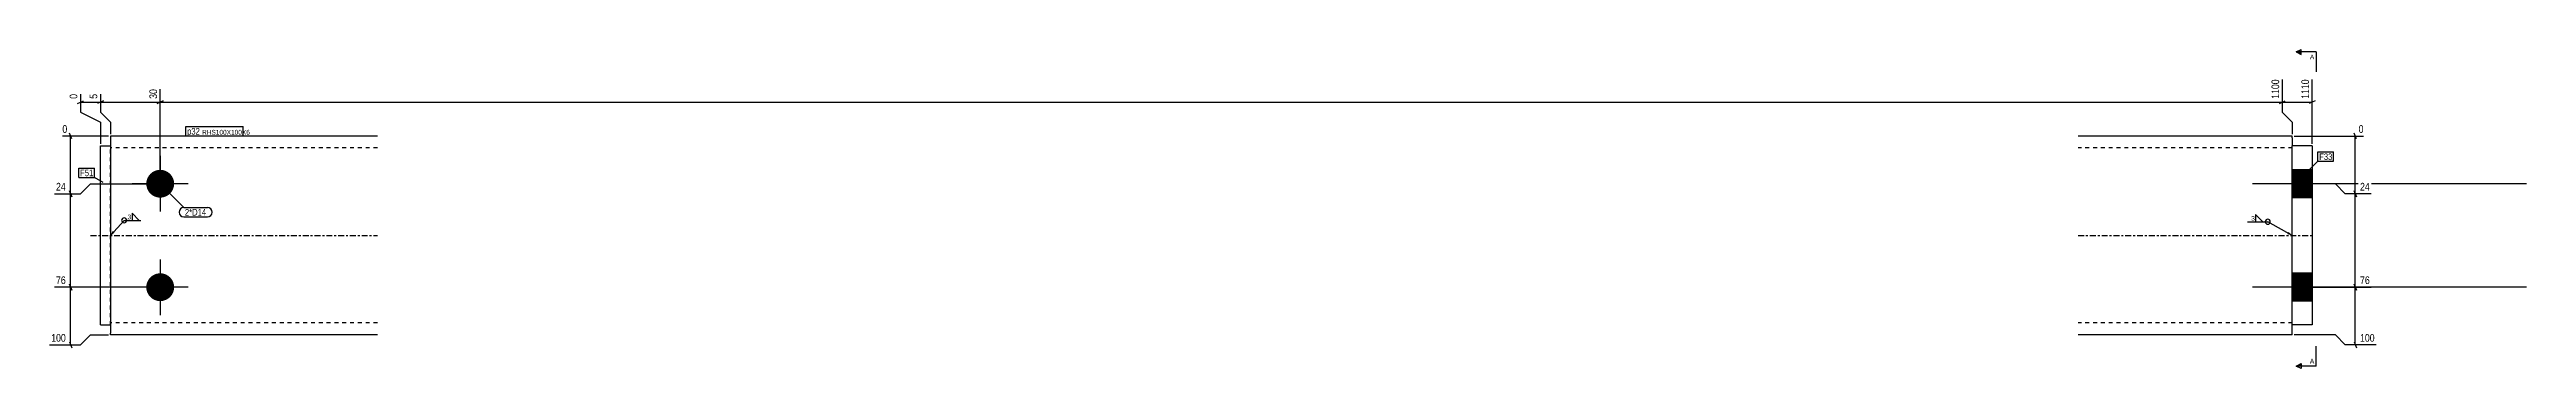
# Model space of a CAD drawing. Header units: millimetres. Extents: x 10 to 19237, y 2 to 469.
# Drawn here: x 17994 to 19237, y 2 to 163 of the extents above; entities that cross this region are included whole.
import ezdxf

# ---------------------------------------------------------------- set-up
doc = ezdxf.new("R2010")
doc.units = ezdxf.units.MM
doc.linetypes.add('DXK_LINE_DOT2', pattern=[3.9198, 1.9599, -1.9599])
doc.linetypes.add('DXK_LINE_DOT3', pattern=[5.9187, 2.979, -0.9799, 0.9799, -0.9799])
for name, color, linetype in [('MÅLSÆTNING', 7, 'Continuous'), ('STÅL', 7, 'Continuous'), ('TEKST', 7, 'Continuous')]:
    doc.layers.add(name, color=color, linetype=linetype)
doc.styles.add('Arial', font='ARIAL.TTF', dxfattribs={"height": 0.2})
doc.styles.add('Arial Narrow', font='ARIALN.TTF', dxfattribs={"height": 0.2})

msp = doc.modelspace()

# ---------------------------------------------------------------- hatches: boundary and pattern name
at = {"layer": 'STÅL', "linetype": 'Continuous'}
for points in [[(18049.7, 88.3, -1), (18049.7, 102.3, -1)], [(19119.7, 102.3), (19119.7, 88.3), (19129.7, 88.3), (19129.7, 102.3)], [(18049.7, 36.3, -1), (18049.7, 50.3, -1)], [(19119.7, 50.3), (19119.7, 36.3), (19129.7, 36.3), (19129.7, 50.3)]]:
    msp.add_hatch(color=96, dxfattribs=at).paths.add_polyline_path(points)
at = {"layer": 'TEKST', "linetype": 'Continuous'}
for points in [[(18026.8, 70.7), (18024.7, 69.3), (18025.9, 71.6)], [(19117.8, 71.1), (19119.7, 69.3), (19117.2, 70)]]:
    msp.add_hatch(color=3, dxfattribs=at).paths.add_polyline_path(points)

# ---------------------------------------------------------------- linework, layer by layer
at = {"layer": 'MÅLSÆTNING', "color": 7, "linetype": 'Continuous'}
for p, q in [((18008.2, 135.7), (18011.2, 136.9)), ((18009.7, 140.4), (18009.7, 131.3)), ((18021.2, 136.9), (18018.2, 135.7)), ((18019.7, 140.4), (18019.7, 131.3)), ((18051.2, 136.9), (18048.2, 135.7)), ((18048.2, 135.7), (18051.2, 136.9)), ((18049.7, 96.3), (18049.7, 142.9)), ((18049.7, 96.3), (18049.7, 142.9)), ((19113.2, 135.7), (19116.2, 136.9)), ((19113.2, 135.7), (19116.2, 136.9)), ((19114.7, 147.7), (19114.7, 131.3)), ((19114.7, 147.7), (19114.7, 131.3)), ((19131.2, 136.9), (19128.2, 135.7)), ((19129.7, 115.3), (19129.7, 147.7)), ((18009.7, 136.3), (18019.7, 136.3)), ((18009.7, 131.3), (18019.7, 126.3)), ((18019.7, 131.3), (18024.7, 126.3)), ((18019.7, 126.3), (18019.7, 115.3)), ((18024.7, 126.3), (18024.7, 120.3)), ((18024.7, 126.3), (18024.7, 120.3)), ((18049.7, 136.3), (19114.7, 136.3)), ((19114.7, 136.3), (19129.7, 136.3)), ((19114.7, 131.3), (19119.7, 126.3)), ((19119.7, 126.3), (19119.7, 120.3)), ((19119.7, 126.3), (19119.7, 120.3)), ((18023.7, 119.3), (18000.6, 119.3)), ((18005.3, 117.8), (18004.1, 120.8)), ((18004.7, 90.3), (18004.7, 119.3)), ((19120.7, 119.3), (19155.4, 119.3)), ((19151.9, 117.8), (19150.7, 120.8)), ((17996.7, 90.3), (18009.7, 90.3)), ((17996.7, 90.3), (18009.7, 90.3)), ((18004.1, 91.8), (18005.3, 88.8)), ((18005.3, 88.8), (18004.1, 91.8)), ((18009.7, 90.3), (18014.7, 95.3)), ((18009.7, 90.3), (18014.7, 95.3)), ((18014.7, 95.3), (18048.7, 95.3)), ((18014.7, 95.3), (18048.7, 95.3)), ((19141.3, 95.3), (19120.7, 95.3)), ((19141.3, 95.3), (19120.7, 95.3)), ((19146.3, 90.3), (19141.3, 95.3)), ((19146.3, 90.3), (19141.3, 95.3)), ((19159.3, 90.3), (19146.3, 90.3)), ((19151.9, 88.8), (19150.7, 91.8)), ((18048.7, 43.3), (17996.7, 43.3)), ((18005.3, 41.8), (18004.1, 44.8)), ((18004.7, 14.3), (18004.7, 43.3)), ((19120.7, 43.3), (19159.3, 43.3)), ((19151.9, 41.8), (19150.7, 44.8)), ((19151.3, 14.3), (19151.3, 43.3)), ((17994.2, 14.3), (18009.7, 14.3)), ((18004.1, 15.8), (18005.3, 12.8)), ((18009.7, 14.3), (18014.7, 19.3)), ((18014.7, 19.3), (18023.7, 19.3)), ((19141.3, 19.3), (19120.7, 19.3)), ((19146.3, 14.3), (19141.3, 19.3)), ((19161.8, 14.3), (19146.3, 14.3)), ((19150.7, 15.8), (19151.9, 12.8))]:
    msp.add_line(p, q, dxfattribs=at)
at = {"layer": 'STÅL', "color": 2, "linetype": 'Continuous'}
for p, q in [((18019.7, 24.3), (18019.7, 114.3)), ((18019.7, 114.3), (18024.7, 114.3)), ((18158.7, 119.3), (18024.7, 119.3)), ((18024.7, 119.3), (18024.7, 20.2)), ((19119.7, 119.3), (19012.2, 119.3)), ((19119.7, 118.4), (19119.7, 119.3)), ((19119.7, 118.4), (19119.7, 114.3)), ((19119.7, 24.3), (19119.7, 114.3)), ((19129.7, 114.3), (19119.7, 114.3)), ((19129.7, 114.3), (19129.7, 24.3)), ((18019.7, 24.3), (18024.7, 24.3)), ((18024.7, 19.3), (18024.7, 20.2)), ((18158.7, 19.3), (18024.7, 19.3)), ((19119.7, 19.3), (19012.2, 19.3)), ((19119.7, 19.3), (19119.7, 24.3)), ((19129.7, 24.3), (19119.7, 24.3))]:
    msp.add_line(p, q, dxfattribs=at)
at = {"layer": 'STÅL', "color": 7, "linetype": 'DXK_LINE_DOT2'}
for p, q in [((18024.7, 24.3), (18024.7, 114.3)), ((18158.7, 113.3), (18024.7, 113.3)), ((19119.7, 113.3), (19012.2, 113.3)), ((19119.7, 25.8), (19119.7, 114.3)), ((18024.7, 25.3), (18024.7, 25.8)), ((18158.7, 25.3), (18024.7, 25.3)), ((19119.7, 25.3), (19012.2, 25.3)), ((19119.7, 25.3), (19119.7, 25.8)), ((19119.7, 24.3), (19119.7, 25.3))]:
    msp.add_line(p, q, dxfattribs=at)
at = {"layer": 'STÅL', "color": 96, "linetype": 'Continuous'}
for p, q in [((18049.7, 109.3), (18049.7, 81.3)), ((19129.7, 102.3), (19119.7, 102.3)), ((18063.7, 95.3), (18035.7, 95.3)), ((19237.2, 95.3), (19099.7, 95.3)), ((19129.7, 88.3), (19119.7, 88.3)), ((18049.7, 57.3), (18049.7, 29.3)), ((19129.7, 50.3), (19119.7, 50.3)), ((18063.7, 43.3), (18035.7, 43.3)), ((19237.2, 43.3), (19099.7, 43.3)), ((19129.7, 36.3), (19119.7, 36.3))]:
    msp.add_line(p, q, dxfattribs=at)
at = {"layer": 'STÅL', "color": 7, "linetype": 'DXK_LINE_DOT3'}
for p, q in [((18014.7, 69.3), (18158.7, 69.3)), ((19012.2, 69.3), (19129.7, 69.3))]:
    msp.add_line(p, q, dxfattribs=at)
at = {"layer": 'TEKST', "color": 3, "linetype": 'Continuous'}
msp.add_line((19119.7, 69.3), (19107.4, 76.2), dxfattribs=at)
msp.add_arc((19107.4, 76.2), 1.25, 270, 90, dxfattribs=at)

# ---------------------------------------------------------------- wipeouts: each hides what was drawn before it
at = {"color": 0, "linetype": 'Continuous'}
for points in [[(19130.7, 157.8), (19130.7, 160.3), (19128.5, 160.3), (19128.5, 157.8)], [(19130.7, 4.9), (19130.7, 7.4), (19128.5, 7.4), (19128.5, 4.9)]]:
    msp.add_wipeout(points, dxfattribs=at).dxf.layer = 'TEKST'
at = {"color": 0}
for points in [[(18035.1, 77.2), (18035.1, 80.1), (18033.1, 80.1), (18033.1, 77.2)], [(19100.8, 76.5), (19100.8, 79.4), (19098.9, 79.4), (19098.9, 76.5)]]:
    msp.add_wipeout(points, dxfattribs=at).dxf.layer = 'TEKST'

# ---------------------------------------------------------------- next in the draw order: hatches: boundary and pattern name
at = {"layer": 'TEKST', "linetype": 'Continuous'}
for points in [[(19124.2, 161.6), (19124.2, 160.3), (19121.7, 161.6)], [(19124.2, 4.9), (19124.2, 3.6), (19121.7, 3.6)]]:
    msp.add_hatch(color=30, dxfattribs=at).paths.add_polyline_path(points)

# ---------------------------------------------------------------- next in the draw order: linework, layer by layer
at = {"layer": 'TEKST', "color": 30, "linetype": 'Continuous'}
for p, q in [((19121.7, 161.6), (19124.2, 162.8)), ((19124.2, 160.3), (19124.2, 162.8)), ((19121.7, 161.6), (19124.2, 160.3)), ((19121.7, 3.6), (19124.2, 4.9)), ((19124.2, 2.4), (19121.7, 3.6)), ((19124.2, 4.9), (19124.2, 2.4))]:
    msp.add_line(p, q, dxfattribs=at)
at = {"layer": 'TEKST', "color": 7, "linetype": 'Continuous'}
for p, q in [((19131.7, 161.6), (19121.7, 161.6)), ((19131.7, 3.6), (19131.7, 13.6)), ((19131.7, 3.6), (19121.7, 3.6))]:
    msp.add_line(p, q, dxfattribs=at)
at = {"layer": 'TEKST', "color": 3, "linetype": 'Continuous'}
for p, q in [((18024.7, 69.3), (18031.6, 76.9)), ((18031.6, 76.9), (18039.9, 76.9)), ((18039.1, 76.9), (18035.6, 80.5)), ((18035.6, 80.5), (18035.6, 76.9)), ((18035.6, 76.9), (18039.1, 76.9)), ((19097.3, 76.2), (19107.4, 76.2)), ((19104.9, 76.2), (19101.3, 79.8)), ((19101.3, 79.8), (19101.3, 76.2)), ((19101.3, 76.2), (19104.9, 76.2))]:
    msp.add_line(p, q, dxfattribs=at)
for centre, start, end in [((18031.6, 76.9), 90, 270), ((18031.6, 76.9), 270, 90), ((19107.4, 76.2), 90, 270)]:
    msp.add_arc(centre, 1.25, start, end, dxfattribs=at)

# ---------------------------------------------------------------- next in the draw order: texts
at = {"layer": 'TEKST', "color": 3, "linetype": 'Continuous', "style": 'Arial'}
for p in [(19128.5, 157.8), (19128.5, 4.9)]:
    msp.add_text('A', height=2.39, dxfattribs=at).set_placement(p)
at = {"layer": 'TEKST', "color": 3, "style": 'Arial Narrow'}
for p in [(18033.3, 77.4), (19099.1, 76.7)]:
    msp.add_text('3', height=2.39, dxfattribs=at).set_placement(p)

# ---------------------------------------------------------------- next in the draw order: wipeouts: each hides what was drawn before it
at = {"color": 0, "linetype": 'Continuous'}
for points in [[(18018.9, 141.2), (18013.3, 141.2), (18013.3, 137.2), (18018.9, 137.2)], [(19128.9, 148.5), (19123.3, 148.5), (19123.3, 137.2), (19128.9, 137.2)], [(18003.8, 120.1), (18003.8, 125.7), (17999.8, 125.7), (17999.8, 120.1)], [(18003.1, 44.1), (18003.1, 49.7), (17996.6, 49.7), (17996.6, 44.1)], [(19159.4, 44.1), (19159.4, 49.7), (19152.9, 49.7), (19152.9, 44.1)], [(18003.1, 15.1), (18003.1, 20.7), (17994.2, 20.7), (17994.2, 15.1)], [(19161.8, 15.1), (19161.8, 20.7), (19152.9, 20.7), (19152.9, 15.1)]]:
    msp.add_wipeout(points, dxfattribs=at).dxf.layer = 'MÅLSÆTNING'
at = {"color": 0}
for points in [[(18069.6, 120), (18069.6, 123.5), (18063.2, 123.5), (18063.2, 120)], [(18016.1, 99.1), (18016.1, 102.6), (18009.5, 102.6), (18009.5, 99.1)], [(19139.8, 107.2), (19139.8, 110.7), (19133.2, 110.7), (19133.2, 107.2)], [(18072.8, 79.3), (18072.8, 82.8), (18062.1, 82.8), (18062.1, 79.3)]]:
    msp.add_wipeout(points, dxfattribs=at).dxf.layer = 'TEKST'

# ---------------------------------------------------------------- next in the draw order: linework, layer by layer
at = {"layer": 'MÅLSÆTNING', "color": 7, "linetype": 'Continuous'}
for p, q in [((18021.2, 136.9), (18018.2, 135.7)), ((18019.7, 140.4), (18019.7, 131.3)), ((18019.7, 136.3), (18049.7, 136.3)), ((18019.7, 131.3), (18024.7, 126.3)), ((19114.7, 131.3), (19119.7, 126.3)), ((18004.7, 43.3), (18004.7, 90.3)), ((19151.3, 43.3), (19151.3, 90.3)), ((18048.7, 43.3), (17996.7, 43.3)), ((18004.1, 44.8), (18005.3, 41.8)), ((19120.7, 43.3), (19159.3, 43.3)), ((19150.7, 44.8), (19151.9, 41.8))]:
    msp.add_line(p, q, dxfattribs=at)
at = {"layer": 'TEKST', "color": 7, "linetype": 'Continuous'}
msp.add_line((19131.7, 161.6), (19131.7, 151.6), dxfattribs=at)

# ---------------------------------------------------------------- next in the draw order: texts
at = {"layer": 'MÅLSÆTNING', "color": 3, "linetype": 'Continuous', "style": 'Arial Narrow'}
msp.add_text('1110', height=3.82, rotation=90.0002, dxfattribs=at).set_placement((19128.1, 138))
for s, p in [('0', (18000.6, 120.9)), ('76', (17997.4, 44.9)), ('76', (19153.7, 44.9)), ('100', (17995, 15.9)), ('100', (19153.7, 15.9))]:
    msp.add_text(s, height=3.82, dxfattribs=at).set_placement(p)

# ---------------------------------------------------------------- next in the draw order: wipeouts: each hides what was drawn before it
at = {"color": 0, "linetype": 'Continuous'}
msp.add_wipeout([(18008.9, 141.2), (18003.3, 141.2), (18003.3, 137.2), (18008.9, 137.2)], dxfattribs=at).dxf.layer = 'MÅLSÆTNING'
at = {"color": 0}
for points in [[(18069.6, 120), (18069.6, 123.5), (18063.2, 123.5), (18063.2, 120)], [(18016.1, 99.1), (18016.1, 102.6), (18009.5, 102.6), (18009.5, 99.1)], [(19139.8, 107.2), (19139.8, 110.7), (19133.2, 110.7), (19133.2, 107.2)], [(18072.8, 79.3), (18072.8, 82.8), (18062.1, 82.8), (18062.1, 79.3)]]:
    msp.add_wipeout(points, dxfattribs=at).dxf.layer = 'TEKST'

# ---------------------------------------------------------------- next in the draw order: linework, layer by layer
at = {"layer": 'TEKST', "color": 7, "linetype": 'Continuous'}
for p, q in [((18062.6, 119.4), (18062.6, 124.1)), ((18008.9, 103.2), (18016.7, 103.2)), ((18016.7, 98.5), (18016.7, 103.2)), ((19122, 96), (19132.6, 106.6)), ((19132.6, 111.3), (19140.4, 111.3)), ((19132.6, 106.6), (19132.6, 111.3)), ((19132.6, 106.6), (19140.4, 106.6)), ((19140.4, 106.6), (19140.4, 111.3)), ((18021, 96), (18016.7, 98.5)), ((18049.7, 95.3), (18061.5, 83.4)), ((18061.5, 83.4), (18073.4, 83.4)), ((18061.5, 78.7), (18073.4, 78.7))]:
    msp.add_line(p, q, dxfattribs=at)
for centre, start, end in [((18061.5, 81), 90, 270), ((18073.4, 81), 270, 90)]:
    msp.add_arc(centre, 2.35, start, end, dxfattribs=at)

# ---------------------------------------------------------------- next in the draw order: texts
at = {"layer": 'MÅLSÆTNING', "color": 3, "linetype": 'Continuous', "style": 'Arial Narrow'}
for s, p in [('0', (18008.1, 138)), ('5', (18018.1, 138))]:
    msp.add_text(s, height=3.82, rotation=90.0002, dxfattribs=at).set_placement(p)
at = {"layer": 'TEKST', "color": 3, "style": 'Arial Narrow'}
for s, p in [('F51', (18009.5, 99.1)), ('F33', (19133.2, 107.2)), ('2*D14', (18062.1, 79.3))]:
    msp.add_text(s, height=3.34, dxfattribs=at).set_placement(p)

# ---------------------------------------------------------------- next in the draw order: wipeouts: each hides what was drawn before it
at = {"color": 0, "linetype": 'Continuous'}
for points in [[(18048.9, 143.7), (18043.3, 143.7), (18043.3, 137.2), (18048.9, 137.2)], [(19113.9, 148.5), (19108.3, 148.5), (19108.3, 137.2), (19113.9, 137.2)], [(18003.1, 91.1), (18003.1, 96.7), (17996.6, 96.7), (17996.6, 91.1)], [(19159.4, 91.1), (19159.4, 96.7), (19152.9, 96.7), (19152.9, 91.1)]]:
    msp.add_wipeout(points, dxfattribs=at).dxf.layer = 'MÅLSÆTNING'
at = {"color": 0}
msp.add_wipeout([(18090.8, 120), (18090.8, 122.5), (18070.7, 122.5), (18070.7, 120)], dxfattribs=at).dxf.layer = 'TEKST'

# ---------------------------------------------------------------- next in the draw order: linework, layer by layer
at = {"layer": 'MÅLSÆTNING', "color": 7, "linetype": 'Continuous'}
for p, q in [((19151.3, 90.3), (19151.3, 119.3)), ((19159.3, 90.3), (19146.3, 90.3)), ((19150.7, 91.8), (19151.9, 88.8))]:
    msp.add_line(p, q, dxfattribs=at)
at = {"layer": 'TEKST', "color": 7, "linetype": 'Continuous'}
for q in [(18008.9, 103.2), (18016.7, 98.5)]:
    msp.add_line((18008.9, 98.5), q, dxfattribs=at)

# ---------------------------------------------------------------- next in the draw order: texts
at = {"layer": 'MÅLSÆTNING', "color": 3, "linetype": 'Continuous', "style": 'Arial Narrow'}
for s, p in [('30', (18048.1, 138)), ('1100', (19113.1, 138))]:
    msp.add_text(s, height=3.82, rotation=90.0002, dxfattribs=at).set_placement(p)
for p in [(17997.4, 91.9), (19153.7, 91.9)]:
    msp.add_text('24', height=3.82, dxfattribs=at).set_placement(p)

# ---------------------------------------------------------------- next in the draw order: wipeouts: each hides what was drawn before it
at = {"color": 0}
msp.add_wipeout([(18090.8, 120), (18090.8, 122.5), (18070.7, 122.5), (18070.7, 120)], dxfattribs=at).dxf.layer = 'TEKST'

# ---------------------------------------------------------------- next in the draw order: linework, layer by layer
at = {"layer": 'TEKST', "color": 7, "linetype": 'Continuous'}
for p, q in [((18062.6, 124.1), (18091.4, 124.1)), ((18062.6, 119.4), (18091.4, 119.4)), ((18091.4, 119.4), (18091.4, 124.1))]:
    msp.add_line(p, q, dxfattribs=at)

# ---------------------------------------------------------------- next in the draw order: texts
at = {"layer": 'TEKST', "color": 3, "style": 'Arial Narrow'}
for s, height, p in [('p32', 3.34, (18063.2, 120)), ('RHS100X100X6', 2.386, (18070.7, 120))]:
    msp.add_text(s, height=height, dxfattribs=at).set_placement(p)

# ---------------------------------------------------------------- next in the draw order: wipeouts: each hides what was drawn before it
at = {"color": 0, "linetype": 'Continuous'}
msp.add_wipeout([(19156.2, 120.1), (19156.2, 125.7), (19152.2, 125.7), (19152.2, 120.1)], dxfattribs=at).dxf.layer = 'MÅLSÆTNING'

# ---------------------------------------------------------------- next in the draw order: texts
at = {"layer": 'MÅLSÆTNING', "color": 3, "linetype": 'Continuous', "style": 'Arial Narrow'}
msp.add_text('0', height=3.82, dxfattribs=at).set_placement((19153, 120.9))

doc.saveas('drawing.dxf')
